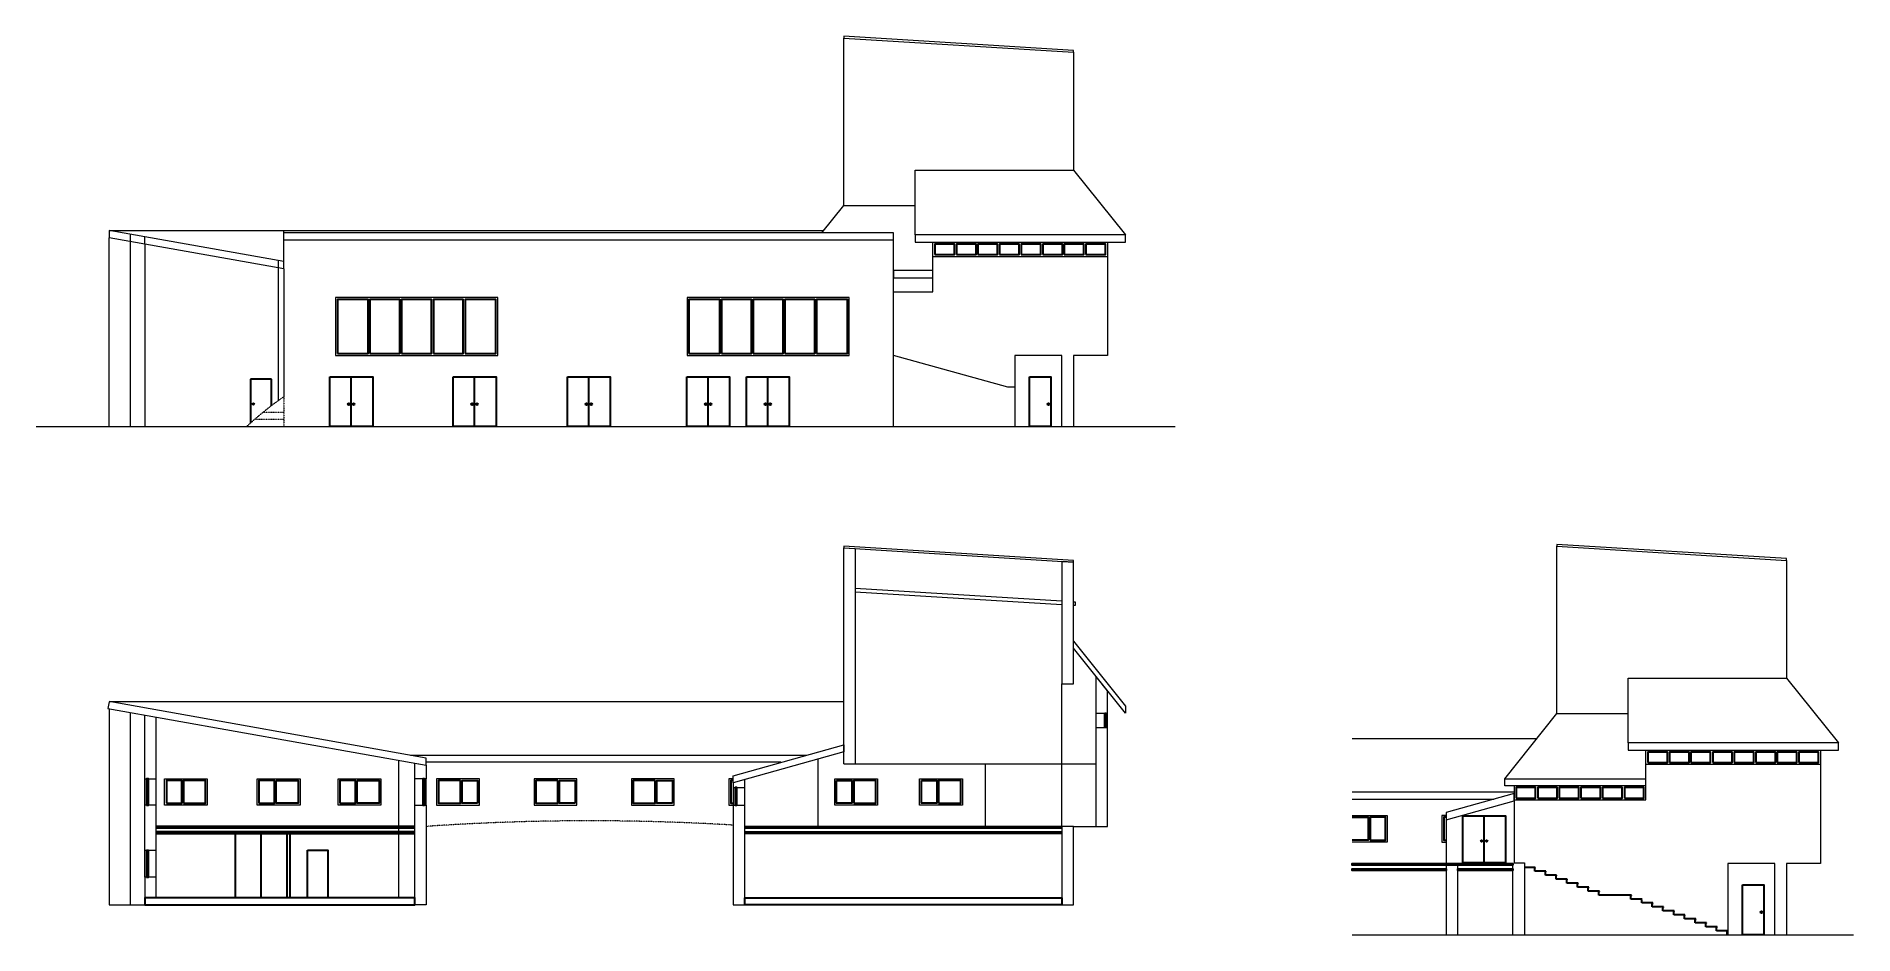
# Model space of a CAD drawing. Header units: inches. Extents: x -4858 to 2593, y -3513 to 2619.
# Drawn here: x -1662 to 1397, y -1674 to -162 of the extents above; entities that cross this region are included whole.
import ezdxf

# ---------------------------------------------------------------- set-up
doc = ezdxf.new("R2010")
doc.units = ezdxf.units.IN
doc.header["$MEASUREMENT"] = 0
doc.linetypes.add('Dash 1_16_', pattern=[0.125, 0.0625, -0.0625])
for name, color, linetype, lineweight in [('A-CLNG', 13, 'Continuous', 30), ('A-DOOR', 31, 'Continuous', 30), ('A-FLOR', 140, 'Continuous', 30), ('A-GLAZ', 151, 'Continuous', 30), ('A-ROOF', 132, 'Continuous', 13), ('A-WALL', 113, 'Continuous', 13), ('C-TOPO', 7, 'Dash 1_16_', 9), ('I-WALL', 2, 'Continuous', 30)]:
    doc.layers.add(name, color=color, linetype=linetype, lineweight=lineweight)

msp = doc.modelspace()

# ---------------------------------------------------------------- linework, layer by layer
at = {"layer": 'A-CLNG'}
for p, q in [((-1024.8, -1501), (-1459.8, -1501)), ((-1459.8, -1503.9), (-1024.8, -1503.9)), ((-469.3, -1501), (64.5, -1501)), ((64.5, -1503.9), (-469.3, -1503.9))]:
    msp.add_line(p, q, dxfattribs=at)
for points in [[(711.5, -1566), (553.4, -1566), (553.4, -1563), (711.5, -1563)], [(823.7, -1566), (731.2, -1566), (731.2, -1563), (823.7, -1563)]]:
    msp.add_lwpolyline(points, close=True, dxfattribs=at)
at = {"layer": 'A-DOOR'}
for p, q in [((-1266.1, -738.7), (-1301.1, -738.7)), ((-1301.1, -738.7), (-1301.1, -812.5)), ((-1266.1, -783.3), (-1266.1, -738.7)), ((-1131.7, -818.7), (-1131.7, -734.6)), ((-924.1, -818.7), (-924.1, -734.6)), ((-731.9, -818.7), (-731.9, -734.6)), ((-530.9, -818.7), (-530.9, -734.6)), ((-430.4, -818.7), (-430.4, -734.6)), ((775.3, -1553), (775.3, -1473.9))]:
    msp.add_line(p, q, dxfattribs=at)
for points in [[(-1167.7, -734.6), (-1095.6, -734.6), (-1095.6, -818.7), (-1167.7, -818.7)], [(-960.2, -734.6), (-888, -734.6), (-888, -818.7), (-960.2, -818.7)], [(-767.9, -734.6), (-695.8, -734.6), (-695.8, -818.7), (-767.9, -818.7)], [(-567, -734.6), (-494.9, -734.6), (-494.9, -818.7), (-567, -818.7)], [(-466.5, -734.6), (-394.4, -734.6), (-394.4, -818.7), (-466.5, -818.7)], [(10.1, -734.6), (45.9, -734.6), (45.9, -818.7), (10.1, -818.7)], [(739.3, -1473.9), (811.4, -1473.9), (811.4, -1553), (739.3, -1553)], [(-1205.1, -1531.9), (-1171.1, -1531.9), (-1171.1, -1611.9), (-1205.1, -1611.9)], [(1210.3, -1589.9), (1246.1, -1589.9), (1246.1, -1674), (1210.3, -1674)]]:
    msp.add_lwpolyline(points, close=True, dxfattribs=at)
for centre, radius in [((-1296.4, -780.7), 1.28), ((-1135.7, -780.9), 1.51), ((-1127.6, -780.9), 1.51), ((-928.2, -780.9), 1.51), ((-920, -780.9), 1.51), ((-735.9, -780.9), 1.51), ((-727.8, -780.9), 1.51), ((-535, -780.9), 1.51), ((-526.9, -780.9), 1.51), ((-434.5, -780.9), 1.51), ((-426.4, -780.9), 1.51), ((42, -780.9), 1.51), ((771.1, -1516.3), 1.4), ((779.5, -1516.3), 1.4), ((1242.2, -1636.2), 1.51)]:
    msp.add_circle(centre, radius, dxfattribs=at)
at = {"layer": 'A-FLOR'}
for p, q in [((-1024.8, -1491.8), (-1459.8, -1491.8)), ((-1024.8, -1494.8), (-1459.8, -1494.8)), ((-469.3, -1491.8), (64.5, -1491.8)), ((64.5, -1494.8), (-469.3, -1494.8)), ((861.3, -1560.7), (843.4, -1560.7)), ((860.4, -1562.4), (861.3, -1561.3)), ((860.4, -1567.3), (860.4, -1562.4)), ((879.4, -1567.3), (860.4, -1567.3)), ((861.3, -1561.3), (861.3, -1560.7)), ((878.4, -1569), (879.4, -1568.2)), ((878.4, -1573.9), (878.4, -1569)), ((897.3, -1573.9), (878.4, -1573.9)), ((879.4, -1568.2), (879.4, -1567.3)), ((896.3, -1575.6), (897.3, -1574.8)), ((896.3, -1580.7), (896.3, -1575.6)), ((915.3, -1580.7), (896.3, -1580.7)), ((897.3, -1574.8), (897.3, -1573.9)), ((914.4, -1582.4), (915.3, -1581.4)), ((914.4, -1587.4), (914.4, -1582.4)), ((933.4, -1587.4), (914.4, -1587.4)), ((915.3, -1581.4), (915.3, -1580.7)), ((932.3, -1589.1), (933.4, -1588)), ((932.3, -1594), (932.3, -1589.1)), ((933.4, -1588), (933.4, -1587.4)), ((951.3, -1594), (932.3, -1594)), ((950.2, -1595.7), (951.3, -1594.8)), ((950.2, -1600.6), (950.2, -1595.7)), ((969.4, -1600.6), (950.2, -1600.6)), ((951.3, -1594.8), (951.3, -1594)), ((968.4, -1602.3), (969.4, -1601.4)), ((968.4, -1607.4), (968.4, -1602.3)), ((1023.4, -1607.4), (968.4, -1607.4)), ((969.4, -1601.4), (969.4, -1600.6)), ((1022.4, -1609.1), (1023.4, -1608)), ((1022.4, -1614), (1022.4, -1609.1)), ((1040.9, -1614), (1022.4, -1614)), ((1023.4, -1608), (1023.4, -1607.4)), ((1040.5, -1615.7), (1041.3, -1614.7)), ((1040.5, -1620.6), (1040.5, -1615.7)), ((1059.5, -1620.6), (1040.5, -1620.6)), ((1041.3, -1614.7), (1040.9, -1614)), ((1059.5, -1621.5), (1059.5, -1620.6)), ((1058.4, -1622.3), (1059.5, -1621.5)), ((1058.4, -1627.2), (1058.4, -1622.3)), ((1077.4, -1627.2), (1058.4, -1627.2)), ((1076.3, -1629.2), (1077.4, -1628.1)), ((1076.3, -1634.1), (1076.3, -1629.2)), ((1095.3, -1634.1), (1076.3, -1634.1)), ((1077.4, -1628.1), (1077.4, -1627.2)), ((1094.5, -1635.8), (1095.3, -1634.7)), ((1094.5, -1640.7), (1094.5, -1635.8)), ((1113.4, -1640.7), (1094.5, -1640.7)), ((1095.3, -1634.7), (1095.3, -1634.1)), ((1112.4, -1642.4), (1113.4, -1641.3)), ((1112.4, -1647.3), (1112.4, -1642.4)), ((1131.4, -1647.3), (1112.4, -1647.3)), ((1113.4, -1641.3), (1113.4, -1640.7)), ((1130.3, -1649), (1131.4, -1648.2)), ((1130.3, -1653.9), (1130.3, -1649)), ((1131.4, -1648.2), (1131.4, -1647.3)), ((1149.5, -1653.9), (1130.3, -1653.9)), ((1148.4, -1655.8), (1149.5, -1654.8)), ((1148.4, -1660.7), (1148.4, -1655.8)), ((1167.4, -1660.7), (1148.4, -1660.7)), ((1149.5, -1654.8), (1149.5, -1653.9)), ((1166.4, -1662.4), (1167.4, -1661.4)), ((1166.4, -1667.4), (1166.4, -1662.4)), ((1185.3, -1667.4), (1166.4, -1667.4)), ((1167.4, -1661.4), (1167.4, -1660.7)), ((1184.5, -1669.1), (1185.3, -1668)), ((1184.5, -1674), (1184.5, -1669.1)), ((1185.3, -1668), (1185.3, -1667.4))]:
    msp.add_line(p, q, dxfattribs=at)
for points in [[(823.7, -1557.1), (553.4, -1557.1), (553.4, -1554.1), (823.7, -1554.1)], [(-1479.2, -1623.8), (-1024.8, -1623.8), (-1024.8, -1611.9), (-1479.2, -1611.9)], [(-469.3, -1611.9), (64.5, -1611.9), (64.5, -1623.8), (-469.3, -1623.8)]]:
    msp.add_lwpolyline(points, close=True, dxfattribs=at)
at = {"layer": 'A-GLAZ'}
for points in [[(-149.3, -528.8), (-116.2, -528.8), (-116.2, -511.3), (-149.3, -511.3)], [(-113, -528.8), (-79.9, -528.8), (-79.9, -511.3), (-113, -511.3)], [(-76.7, -528.8), (-43.7, -528.8), (-43.7, -511.3), (-76.7, -511.3)], [(-40.3, -528.8), (-7.2, -528.8), (-7.2, -511.3), (-40.3, -511.3)], [(-4, -528.8), (29.1, -528.8), (29.1, -511.3), (-4, -511.3)], [(32.3, -528.8), (65.3, -528.8), (65.3, -511.3), (32.3, -511.3)], [(68.5, -528.8), (101.6, -528.8), (101.6, -511.3), (68.5, -511.3)], [(104.8, -528.8), (137.9, -528.8), (137.9, -511.3), (104.8, -511.3)], [(-1155.1, -695.6), (-1103.3, -695.6), (-1103.3, -604.5), (-1155.1, -604.5)], [(-1100.3, -695.6), (-1050, -695.6), (-1050, -604.5), (-1100.3, -604.5)], [(-1047, -695.6), (-996.4, -695.6), (-996.4, -604.5), (-1047, -604.5)], [(-993.4, -695.6), (-943.1, -695.6), (-943.1, -604.5), (-993.4, -604.5)], [(-940.1, -695.6), (-888.3, -695.6), (-888.3, -604.5), (-940.1, -604.5)], [(-563.4, -695.6), (-511.5, -695.6), (-511.5, -604.5), (-563.4, -604.5)], [(-508.5, -695.6), (-458.2, -695.6), (-458.2, -604.5), (-508.5, -604.5)], [(-455.2, -695.6), (-404.6, -695.6), (-404.6, -604.5), (-455.2, -604.5)], [(-401.6, -695.6), (-351.3, -695.6), (-351.3, -604.5), (-401.6, -604.5)], [(-348.3, -695.6), (-296.5, -695.6), (-296.5, -604.5), (-348.3, -604.5)], [(136.6, -1301.1), (138.7, -1301.1), (138.7, -1325.2), (136.6, -1325.2)], [(1050.9, -1384), (1084, -1384), (1084, -1366.6), (1050.9, -1366.6)], [(1087.2, -1384), (1120.3, -1384), (1120.3, -1366.6), (1087.2, -1366.6)], [(1123.5, -1384), (1156.5, -1384), (1156.5, -1366.6), (1123.5, -1366.6)], [(1160, -1384), (1193, -1384), (1193, -1366.6), (1160, -1366.6)], [(1196.2, -1384), (1229.3, -1384), (1229.3, -1366.6), (1196.2, -1366.6)], [(1232.5, -1384), (1265.6, -1384), (1265.6, -1366.6), (1232.5, -1366.6)], [(1268.8, -1384), (1301.8, -1384), (1301.8, -1366.6), (1268.8, -1366.6)], [(1305, -1384), (1338.1, -1384), (1338.1, -1366.6), (1305, -1366.6)], [(-1476.2, -1455.9), (-1473.2, -1455.9), (-1473.2, -1411.4), (-1476.2, -1411.4)], [(-1442.9, -1452.7), (-1416.9, -1452.7), (-1416.9, -1414.3), (-1442.9, -1414.3)], [(-1413.9, -1452.7), (-1377, -1452.7), (-1377, -1414.3), (-1413.9, -1414.3)], [(-1287, -1452.7), (-1261, -1452.7), (-1261, -1414.3), (-1287, -1414.3)], [(-1258, -1414.3), (-1220.8, -1414.3), (-1220.8, -1452.7), (-1258, -1452.7)], [(-1150.9, -1452.7), (-1124.8, -1452.7), (-1124.8, -1414.3), (-1150.9, -1414.3)], [(-1121.9, -1414.3), (-1084.7, -1414.3), (-1084.7, -1452.7), (-1121.9, -1452.7)], [(-1011.4, -1455.9), (-1008.4, -1455.9), (-1008.4, -1411.4), (-1011.4, -1411.4)], [(-948, -1414.3), (-985.1, -1414.3), (-985.1, -1452.7), (-948, -1452.7)], [(-919, -1452.7), (-945, -1452.7), (-945, -1414.3), (-919, -1414.3)], [(-783.9, -1414.3), (-821.1, -1414.3), (-821.1, -1452.7), (-783.9, -1452.7)], [(-754.9, -1452.7), (-781, -1452.7), (-781, -1414.3), (-754.9, -1414.3)], [(-620.1, -1414.3), (-657.2, -1414.3), (-657.2, -1452.7), (-620.1, -1452.7)], [(-591.1, -1452.7), (-617.1, -1452.7), (-617.1, -1414.3), (-591.1, -1414.3)], [(-485.7, -1455.9), (-482.7, -1455.9), (-482.7, -1426.3), (-485.7, -1426.3)], [(-314.8, -1414.3), (-289, -1414.3), (-289, -1452.7), (-314.8, -1452.7)], [(-285.8, -1452.7), (-248.9, -1452.7), (-248.9, -1414.3), (-285.8, -1414.3)], [(-171.9, -1414.3), (-145.9, -1414.3), (-145.9, -1452.7), (-171.9, -1452.7)], [(-142.9, -1452.7), (-105.8, -1452.7), (-105.8, -1414.3), (-142.9, -1414.3)], [(829.1, -1444), (861.9, -1444), (861.9, -1426.5), (829.1, -1426.5)], [(865.6, -1444), (898.4, -1444), (898.4, -1426.5), (865.6, -1426.5)], [(901.8, -1444), (934.9, -1444), (934.9, -1426.5), (901.8, -1426.5)], [(938.3, -1444), (971.4, -1444), (971.4, -1426.5), (938.3, -1426.5)], [(974.8, -1444), (1007.8, -1444), (1007.8, -1426.5), (974.8, -1426.5)], [(1011.3, -1444), (1044.1, -1444), (1044.1, -1426.5), (1011.3, -1426.5)], [(583.3, -1515), (609.3, -1515), (609.3, -1476.4), (583.3, -1476.4)], [(-1476.2, -1577.1), (-1473.2, -1577.1), (-1473.2, -1532.5), (-1476.2, -1532.5)]]:
    msp.add_lwpolyline(points, close=True, dxfattribs=at)
for points in [[(-488.7, -1414.3), (-493, -1414.3), (-493, -1452.7), (-488.7, -1452.7)], [(553.4, -1476.4), (580.3, -1476.4), (580.3, -1515), (553.4, -1515)], [(711.5, -1476.4), (707.3, -1476.4), (707.3, -1515), (711.5, -1515)]]:
    msp.add_lwpolyline(points, dxfattribs=at)
at = {"layer": 'A-ROOF'}
for p, q in [((-302.4, -161.6), (-302.7, -164.6)), ((84.1, -185.5), (-302.4, -161.6)), ((83.9, -188.5), (84.1, -185.5)), ((-182.6, -495.9), (-182.6, -386.7)), ((-182.6, -386.7), (83.9, -386.7)), ((83.9, -386.7), (171.4, -495.9)), ((-339.4, -492.5), (-302.7, -446.6)), ((-302.7, -446.6), (-182.6, -446.6)), ((-1245.2, -540.9), (-1539.1, -488.7)), ((-1539.1, -488.7), (-1539.1, -500.6)), ((-1539.1, -488.7), (-1245.2, -488.7)), ((-1245.2, -540.9), (-1245.2, -488.7)), ((-1245.2, -488.7), (-336.3, -488.7)), ((-1503.3, -507), (-1503.3, -495.1)), ((-1479.2, -511.3), (-1479.2, -499.3)), ((-339.4, -492.5), (-1245.2, -492.5)), ((-218.8, -492.5), (-339.4, -492.5)), ((-218.8, -504.5), (-218.8, -492.5)), ((-1254.1, -551.4), (-1254.1, -539.3)), ((-1245.2, -552.9), (-1245.2, -540.9)), ((-1661.8, -818.7), (255, -818.7)), ((897.8, -1016.9), (897.6, -1019.9)), ((1284.3, -1040.8), (897.8, -1016.9)), ((1284.1, -1043.8), (1284.3, -1040.8)), ((-283.2, -1090.7), (64.5, -1112.2)), ((64.5, -1118.6), (-283.2, -1097.1)), ((83.9, -1113.4), (86.9, -1113.5)), ((86.9, -1119.9), (83.9, -1119.8)), ((86.9, -1113.5), (86.9, -1119.9)), ((1017.7, -1351.2), (1017.7, -1242)), ((1017.7, -1242), (1284.1, -1242)), ((1284.1, -1242), (1371.6, -1351.2)), ((-1539.1, -1281.9), (-1541.2, -1293.4)), ((-302.7, -1281.9), (-1539.1, -1281.9)), ((-1005.4, -1376.6), (-1539, -1281.3)), ((-1541.2, -1293.4), (-1005.4, -1388.5)), ((810.1, -1411.4), (897.6, -1301.9)), ((897.6, -1301.9), (1017.7, -1301.9)), ((553.4, -1343.9), (863.9, -1343.9)), ((-1031.7, -1371.9), (-365.7, -1371.9)), ((-302.7, -1366.1), (-488.7, -1418.4)), ((-1005.4, -1388.5), (-1005.4, -1376.6)), ((-408.5, -1383.8), (-1005.4, -1383.8)), ((-346.2, -1378.4), (-346.2, -1491.8)), ((-64.6, -1386.4), (-64.6, -1491.8)), ((825.7, -1434), (553.4, -1434)), ((825.7, -1436.5), (711.5, -1468.5)), ((810.1, -1411.4), (1047.5, -1411.4)), ((810.1, -1423.3), (810.1, -1411.4)), ((1047.5, -1423.3), (810.1, -1423.3)), ((825.7, -1448.5), (825.7, -1436.5)), ((553.4, -1445.9), (792, -1445.9)), ((711.5, -1480.5), (825.7, -1448.5)), ((711.5, -1468.5), (711.5, -1480.5)), ((553.4, -1674), (1397.3, -1674))]:
    msp.add_line(p, q, dxfattribs=at)
for points in [[(-218.8, -504.5), (-1245.2, -504.5)], [(-488.7, -1418.4), (-488.7, -1406.4), (-302.7, -1354.2), (-302.7, -1366.1)]]:
    msp.add_lwpolyline(points, dxfattribs=at)
for points in [[(-182.6, -508.1), (171.4, -508.1), (171.4, -495.9), (-182.6, -495.9)], [(-218.8, -568), (-152.7, -568), (-152.7, -556.1), (-218.8, -556.1)], [(83.9, -1046.8), (84.1, -1043.8), (-302.4, -1019.9), (-302.7, -1022.9)], [(83.9, -1179.7), (171.4, -1289.1), (171.4, -1301.1), (83.9, -1191.8)], [(1017.7, -1363.4), (1371.6, -1363.4), (1371.6, -1351.2), (1017.7, -1351.2)]]:
    msp.add_lwpolyline(points, close=True, dxfattribs=at)
at = {"layer": 'A-WALL'}
for p, q in [((-302.7, -446.6), (-302.7, -164.6)), ((-302.7, -164.6), (83.9, -188.5)), ((83.9, -188.5), (83.9, -386.7)), ((-1539.1, -818.7), (-1539.1, -500.6)), ((-1245.2, -552.9), (-1539.1, -500.6)), ((-1503.3, -818.7), (-1503.3, -507)), ((-1479.2, -511.3), (-1479.2, -818.7)), ((-218.8, -818.7), (-218.8, -504.5)), ((-152.7, -591.9), (-152.7, -508.1)), ((141.3, -508.1), (141.3, -698.8)), ((-152.7, -532), (141.3, -532)), ((-1254.3, -774.8), (-1254.1, -551.4)), ((-1245.2, -552.9), (-1245.2, -768.6)), ((-218.8, -591.9), (-152.7, -591.9)), ((-26.6, -752.1), (-218.8, -698.8)), ((64.5, -698.8), (-14.9, -698.8)), ((-14.9, -698.8), (-14.9, -818.7)), ((64.5, -818.7), (64.5, -698.8)), ((141.3, -698.8), (83.9, -698.8)), ((83.9, -698.8), (83.9, -818.7)), ((-14.9, -752.1), (-26.6, -752.1)), ((-302.7, -1386.4), (-302.7, -1022.9)), ((-302.7, -1022.9), (-283.2, -1024.1)), ((-283.2, -1024.1), (-283.2, -1386.4)), ((897.6, -1301.9), (897.6, -1019.9)), ((897.6, -1019.9), (1284.1, -1043.8)), ((83.9, -1046.8), (64.5, -1045.7)), ((64.5, -1045.7), (64.5, -1251.8)), ((83.9, -1251.8), (83.9, -1046.8)), ((1284.1, -1043.8), (1284.1, -1242)), ((64.5, -1491.8), (64.5, -1251.8)), ((64.5, -1251.8), (83.9, -1251.8)), ((-1539.1, -1293.8), (-1539.1, -1623.8)), ((-1503.3, -1623.8), (-1503.3, -1300.2)), ((-1479.2, -1577.1), (-1479.2, -1304.5)), ((-1459.8, -1577.1), (-1459.8, -1307.9)), ((121.7, -1301.1), (141.3, -1301.1)), ((121.7, -1325.2), (141.3, -1325.2)), ((1047.5, -1447.2), (1047.5, -1363.4)), ((1341.5, -1363.4), (1341.5, -1554.1)), ((-1051.9, -1380.4), (-1051.9, -1491.8)), ((-302.7, -1386.4), (121.7, -1386.4)), ((1047.5, -1387.2), (1341.5, -1387.2)), ((-1479.2, -1411.4), (-1459.8, -1411.4)), ((-488.7, -1426.3), (-469.3, -1426.3)), ((825.7, -1423.3), (825.7, -1553)), ((-1459.8, -1455.9), (-1479.2, -1455.9)), ((-488.7, -1455.9), (-469.3, -1455.9)), ((825.7, -1447.2), (1047.5, -1447.2)), ((-1051.9, -1494.8), (-1051.9, -1501)), ((711.5, -1480.5), (711.5, -1554.1)), ((-1051.9, -1503.9), (-1051.9, -1611.9)), ((-1459.8, -1532.5), (-1479.2, -1532.5)), ((823.7, -1674), (823.7, -1554.1)), ((825.7, -1553), (843.4, -1553)), ((843.4, -1553), (843.4, -1674)), ((1264.7, -1554.1), (1185.3, -1554.1)), ((1185.3, -1554.1), (1185.3, -1674)), ((1264.7, -1674), (1264.7, -1554.1)), ((1341.5, -1554.1), (1284.1, -1554.1)), ((1284.1, -1554.1), (1284.1, -1674)), ((-1459.8, -1577.1), (-1479.2, -1577.1)), ((-1479.2, -1577.1), (-1479.2, -1611.9)), ((-1459.8, -1611.9), (-1459.8, -1577.1)), ((-1479.2, -1623.8), (-1479.2, -1611.9)), ((-1479.2, -1611.9), (-1459.8, -1611.9)), ((-1539.1, -1623.8), (-1503.3, -1623.8)), ((-1503.3, -1623.8), (-1479.2, -1623.8))]:
    msp.add_line(p, q, dxfattribs=at)
for points in [[(-1158.1, -698.8), (-885.1, -698.8), (-885.1, -601.5), (-1158.1, -601.5)], [(-566.3, -698.8), (-293.3, -698.8), (-293.3, -601.5), (-566.3, -601.5)], [(-1005.4, -1388.5), (-1005.4, -1411.4), (-1024.8, -1411.4), (-1024.8, -1385.1)], [(-1374, -1455.9), (-1445.9, -1455.9), (-1445.9, -1411.4), (-1374, -1411.4)], [(-1217.9, -1455.9), (-1290, -1455.9), (-1290, -1411.4), (-1217.9, -1411.4)], [(-1081.8, -1455.9), (-1153.9, -1455.9), (-1153.9, -1411.4), (-1081.8, -1411.4)], [(-988.1, -1455.9), (-916, -1455.9), (-916, -1411.4), (-988.1, -1411.4)], [(-824, -1455.9), (-751.9, -1455.9), (-751.9, -1411.4), (-824, -1411.4)], [(-660.2, -1455.9), (-588.1, -1455.9), (-588.1, -1411.4), (-660.2, -1411.4)], [(-469.3, -1623.8), (-469.3, -1412.9), (-488.7, -1418.4), (-488.7, -1623.8)], [(-317.8, -1411.4), (-245.9, -1411.4), (-245.9, -1455.9), (-317.8, -1455.9)], [(-174.9, -1411.4), (-102.8, -1411.4), (-102.8, -1455.9), (-174.9, -1455.9)], [(-1005.4, -1623.8), (-1024.8, -1623.8), (-1024.8, -1455.9), (-1005.4, -1455.9)], [(64.5, -1623.8), (83.9, -1623.8), (83.9, -1491.8), (64.5, -1491.8)], [(711.5, -1674), (731.2, -1674), (731.2, -1557.1), (711.5, -1557.1)]]:
    msp.add_lwpolyline(points, close=True, dxfattribs=at)
for points in [[(83.9, -1491.8), (141.3, -1491.8), (141.3, -1263.3), (121.7, -1239), (121.7, -1491.8)], [(-1024.8, -1455.9), (-1024.8, -1411.4)], [(-1005.4, -1455.9), (-1005.4, -1411.4)], [(-488.7, -1411.4), (-495.9, -1411.4), (-495.9, -1455.9), (-488.7, -1455.9)], [(553.4, -1473.4), (612.3, -1473.4), (612.3, -1518), (553.4, -1518)], [(711.5, -1473.4), (704.3, -1473.4), (704.3, -1518), (711.5, -1518)]]:
    msp.add_lwpolyline(points, dxfattribs=at)
at = {"layer": 'C-TOPO'}
for p, q in [((-1267.7, -784.6), (-1287.8, -800.8)), ((-1245.4, -794.8), (-1280.4, -794.8)), ((-1254.3, -774.8), (-1267.7, -784.6)), ((-1245.2, -768.6), (-1254.3, -774.8)), ((-1245.2, -768.6), (-1245.2, -818.7)), ((-1303, -814.2), (-1307.7, -818.5)), ((-1287.8, -800.8), (-1303, -814.2)), ((-1245.6, -806.8), (-1294.6, -806.8))]:
    msp.add_line(p, q, dxfattribs=at)
msp.add_arc((-730.5, -5497.6), 4015.3, 86.5475, 93.9256, dxfattribs=at)
at = {"layer": 'I-WALL'}
for p, q in [((-1326.7, -1611.9), (-1326.7, -1503.9)), ((-1283.6, -1611.9), (-1283.6, -1503.9)), ((-1239.4, -1611.9), (-1239.4, -1503.9)), ((-1234.7, -1611.9), (-1234.7, -1503.9))]:
    msp.add_line(p, q, dxfattribs=at)

doc.saveas('drawing.dxf')
